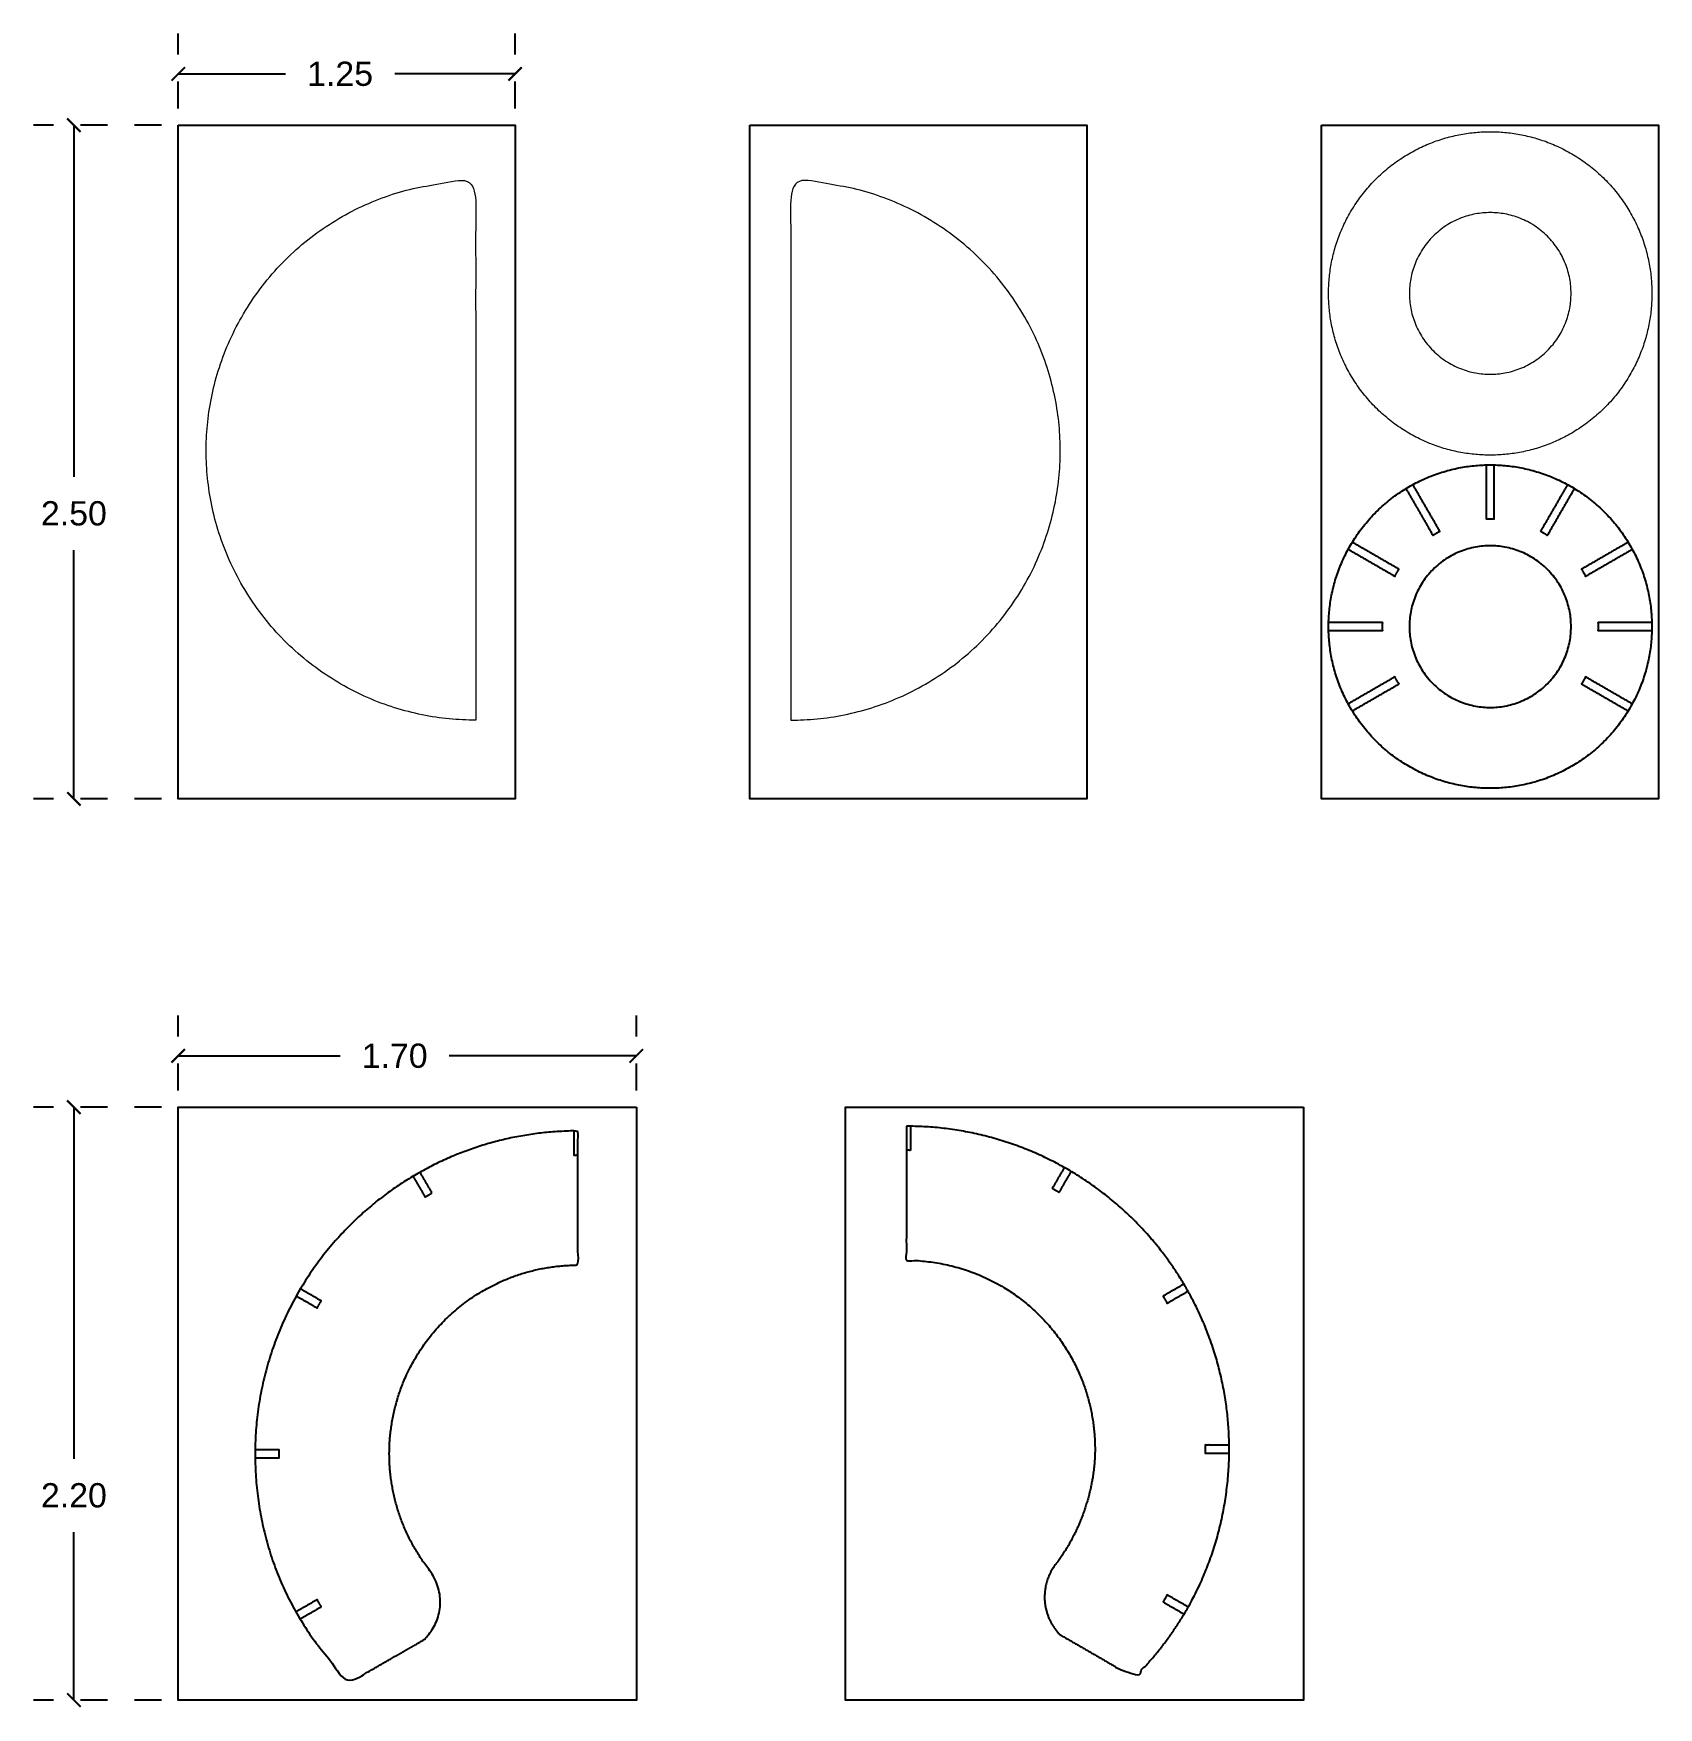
# Model space of a CAD drawing. Header units: metres. Extents: x 1979.8 to 2018, y 1971.1 to 1990.7.
# Drawn here: x 1979.83 to 1985.86, y 1976.18 to 1982.4 of the extents above; entities that cross this region are included whole.
import ezdxf

# ---------------------------------------------------------------- set-up
doc = ezdxf.new("R2010")
doc.units = ezdxf.units.M
doc.linetypes.add('HIDDEN', pattern=[9.525, 6.35, -3.175])
for name, color, linetype in [('ΔΙΑΣΤΑΣΕΙΣ', 60, 'Continuous'), ('ΦΥΛΛΑ ΓΙΑ CNC', 1, 'Continuous'), ('ΦΥΛΛΑ ΚΟΝΤΡΑ ΠΛΑΚΕ', 131, 'Continuous'), ('ΧΑΡΑΞΗ', 5, 'Continuous')]:
    doc.layers.add(name, color=color, linetype=linetype)
doc.styles.get("Standard").update_dxf_attribs({"font": 'arial.ttf'})
doc.dimstyles.new('Copy of STANDARD_ACAD', dxfattribs={"dimtxt": 0.1, "dimasz": 0.1, "dimexe": 0.15, "dimexo": 0.0625, "dimgap": 0.09, "dimtad": 0, "dimtih": 1, "dimtoh": 1, "dimzin": 0, "dimdsep": 46, "dimtxsty": 'Standard', "dimblk": 'ARCHTICK', "dimcen": 0.09, "dimadec": 0, "dimazin": 0, "dimtfac": 1, "dimtofl": 0, "dimtmove": 0, "dimatfit": 3, "dimfxl": 1, "dimtolj": 1, "dimtzin": 0, "dimarcsym": 0})

msp = doc.modelspace()

# ---------------------------------------------------------------- blocks, each defined once
blk = doc.blocks.new('_ArchTick')
at = {"color": 0, "linetype": 'ByBlock', "const_width": 0.15}
blk.add_lwpolyline([(-0.5, -0.5), (0.5, 0.5)], dxfattribs=at)
blk = doc.blocks.new('*D14')
at = {"layer": 'Defpoints', "color": 0, "linetype": 'HIDDEN', "ltscale": 0.01, "transparency": 16777216}
for p in [(1979.978, 1982.0549), (1980.365, 1982.0549), (1980.365, 1979.5549)]:
    blk.add_point(p, dxfattribs=at)
at = {"layer": 'ΔΙΑΣΤΑΣΕΙΣ', "color": 0, "linetype": 'HIDDEN', "lineweight": -2, "ltscale": 0.01, "transparency": 16777216}
for p, q in [((1980.3025, 1982.0549), (1979.828, 1982.0549)), ((1980.3025, 1979.5549), (1979.828, 1979.5549))]:
    blk.add_line(p, q, dxfattribs=at)
at = {"layer": 'ΔΙΑΣΤΑΣΕΙΣ', "color": 0, "linetype": 'Continuous', "lineweight": -2, "ltscale": 0.01, "transparency": 16777216}
for p, q in [((1979.978, 1982.0549), (1979.978, 1980.7501)), ((1979.978, 1979.5549), (1979.978, 1980.4782))]:
    blk.add_line(p, q, dxfattribs=at)
at = {"layer": 'ΔΙΑΣΤΑΣΕΙΣ', "color": 0, "linetype": 'HIDDEN', "lineweight": -2, "ltscale": 0.01, "transparency": 16777216, "xscale": 0.05, "yscale": 0.05, "zscale": 0.05}
for p, rotation in [((1979.978, 1982.0549), 90), ((1979.978, 1979.5549), 270)]:
    blk.add_blockref('_ArchTick', p, dxfattribs=dict(at, rotation=rotation))
at = {"layer": 'ΔΙΑΣΤΑΣΕΙΣ', "color": 0, "linetype": 'HIDDEN', "lineweight": 5, "ltscale": 0.01, "transparency": 16777216, "insert": (1979.978, 1980.6142), "char_height": 0.09, "attachment_point": 5}
blk.add_mtext('\\A1;2.50', dxfattribs=at)
blk = doc.blocks.new('*D19')
at = {"layer": 'Defpoints', "color": 0, "linetype": 'HIDDEN', "ltscale": 0.01, "transparency": 16777216}
for p in [(1981.615, 1982.2453), (1980.365, 1982.0549), (1981.615, 1982.0549)]:
    blk.add_point(p, dxfattribs=at)
at = {"layer": 'ΔΙΑΣΤΑΣΕΙΣ', "color": 0, "linetype": 'HIDDEN', "lineweight": -2, "ltscale": 0.01, "transparency": 16777216}
for p, q in [((1980.365, 1982.1174), (1980.365, 1982.3953)), ((1981.615, 1982.1174), (1981.615, 1982.3953))]:
    blk.add_line(p, q, dxfattribs=at)
at = {"layer": 'ΔΙΑΣΤΑΣΕΙΣ', "color": 0, "linetype": 'Continuous', "lineweight": -2, "ltscale": 0.01, "transparency": 16777216}
for p, q in [((1980.365, 1982.2453), (1980.7627, 1982.2453)), ((1981.615, 1982.2453), (1981.1687, 1982.2453))]:
    blk.add_line(p, q, dxfattribs=at)
at = {"layer": 'ΔΙΑΣΤΑΣΕΙΣ', "color": 0, "linetype": 'HIDDEN', "lineweight": -2, "ltscale": 0.01, "transparency": 16777216, "xscale": 0.05, "yscale": 0.05, "zscale": 0.05, "rotation": 180}
blk.add_blockref('_ArchTick', (1980.365, 1982.2453), dxfattribs=at)
at = {"layer": 'ΔΙΑΣΤΑΣΕΙΣ', "color": 0, "linetype": 'HIDDEN', "lineweight": -2, "ltscale": 0.01, "transparency": 16777216, "xscale": 0.05, "yscale": 0.05, "zscale": 0.05}
blk.add_blockref('_ArchTick', (1981.615, 1982.2453), dxfattribs=at)
at = {"layer": 'ΔΙΑΣΤΑΣΕΙΣ', "color": 0, "linetype": 'HIDDEN', "lineweight": 5, "ltscale": 0.01, "transparency": 16777216, "insert": (1980.9657, 1982.2453), "char_height": 0.09, "attachment_point": 5}
blk.add_mtext('\\A1;1.25', dxfattribs=at)
blk = doc.blocks.new('*D15')
at = {"layer": 'Defpoints', "color": 0, "linetype": 'HIDDEN', "ltscale": 0.01, "transparency": 16777216}
for p in [(1979.978, 1978.4111), (1980.365, 1978.4111), (1980.365, 1976.2111)]:
    blk.add_point(p, dxfattribs=at)
at = {"layer": 'ΔΙΑΣΤΑΣΕΙΣ', "color": 0, "linetype": 'HIDDEN', "lineweight": -2, "ltscale": 0.01, "transparency": 16777216}
for p, q in [((1980.3025, 1978.4111), (1979.828, 1978.4111)), ((1980.3025, 1976.2111), (1979.828, 1976.2111))]:
    blk.add_line(p, q, dxfattribs=at)
at = {"layer": 'ΔΙΑΣΤΑΣΕΙΣ', "color": 0, "linetype": 'Continuous', "lineweight": -2, "ltscale": 0.01, "transparency": 16777216}
for p, q in [((1979.978, 1978.4111), (1979.978, 1977.1063)), ((1979.978, 1976.2111), (1979.978, 1976.8344))]:
    blk.add_line(p, q, dxfattribs=at)
at = {"layer": 'ΔΙΑΣΤΑΣΕΙΣ', "color": 0, "linetype": 'HIDDEN', "lineweight": -2, "ltscale": 0.01, "transparency": 16777216, "xscale": 0.05, "yscale": 0.05, "zscale": 0.05}
for p, rotation in [((1979.978, 1978.4111), 90), ((1979.978, 1976.2111), 270)]:
    blk.add_blockref('_ArchTick', p, dxfattribs=dict(at, rotation=rotation))
at = {"layer": 'ΔΙΑΣΤΑΣΕΙΣ', "color": 0, "linetype": 'HIDDEN', "lineweight": 5, "ltscale": 0.01, "transparency": 16777216, "insert": (1979.978, 1976.9704), "char_height": 0.09, "attachment_point": 5}
blk.add_mtext('\\A1;2.20', dxfattribs=at)
blk = doc.blocks.new('*D20')
at = {"layer": 'Defpoints', "color": 0, "linetype": 'HIDDEN', "ltscale": 0.01, "transparency": 16777216}
for p in [(1982.065, 1978.6015), (1980.365, 1978.4111), (1982.065, 1978.4111)]:
    blk.add_point(p, dxfattribs=at)
at = {"layer": 'ΔΙΑΣΤΑΣΕΙΣ', "color": 0, "linetype": 'HIDDEN', "lineweight": -2, "ltscale": 0.01, "transparency": 16777216}
for p, q in [((1980.365, 1978.4736), (1980.365, 1978.7515)), ((1982.065, 1978.4736), (1982.065, 1978.7515))]:
    blk.add_line(p, q, dxfattribs=at)
at = {"layer": 'ΔΙΑΣΤΑΣΕΙΣ', "color": 0, "linetype": 'Continuous', "lineweight": -2, "ltscale": 0.01, "transparency": 16777216}
for p, q in [((1980.365, 1978.6015), (1980.9657, 1978.6015)), ((1982.065, 1978.6015), (1981.3707, 1978.6015))]:
    blk.add_line(p, q, dxfattribs=at)
at = {"layer": 'ΔΙΑΣΤΑΣΕΙΣ', "color": 0, "linetype": 'HIDDEN', "lineweight": -2, "ltscale": 0.01, "transparency": 16777216, "xscale": 0.05, "yscale": 0.05, "zscale": 0.05, "rotation": 180}
blk.add_blockref('_ArchTick', (1980.365, 1978.6015), dxfattribs=at)
at = {"layer": 'ΔΙΑΣΤΑΣΕΙΣ', "color": 0, "linetype": 'HIDDEN', "lineweight": -2, "ltscale": 0.01, "transparency": 16777216, "xscale": 0.05, "yscale": 0.05, "zscale": 0.05}
blk.add_blockref('_ArchTick', (1982.065, 1978.6015), dxfattribs=at)
at = {"layer": 'ΔΙΑΣΤΑΣΕΙΣ', "color": 0, "linetype": 'HIDDEN', "lineweight": 5, "ltscale": 0.01, "transparency": 16777216, "insert": (1981.1682, 1978.6015), "char_height": 0.09, "attachment_point": 5}
blk.add_mtext('\\A1;1.70', dxfattribs=at)

# ---------------------------------------------------------------- dimensions: what is measured, and where the dimension line sits
at = {"layer": 'ΔΙΑΣΤΑΣΕΙΣ', "linetype": 'HIDDEN', "lineweight": 5, "ltscale": 0.01}
for base, p1, p2, picture, middle in [((1981.615, 1982.2453), (1980.365, 1982.0549), (1981.615, 1982.0549), '*D19', (1980.9657, 1982.2453)), ((1982.065, 1978.6015), (1980.365, 1978.4111), (1982.065, 1978.4111), '*D20', (1981.1682, 1978.6015))]:
    dim = msp.add_linear_dim(base=base, p1=p1, p2=p2, dimstyle='Copy of STANDARD_ACAD', override={"dimtxt": 0.09, "dimasz": 0.05}, dxfattribs=at)
    dim.commit()
    dim.dimension.update_dxf_attribs({"geometry": picture, "text_midpoint": middle, "dimtype": 160})
for base, p1, p2, picture, middle in [((1979.978, 1982.0549), (1980.365, 1979.5549), (1980.365, 1982.0549), '*D14', (1979.978, 1980.6142)), ((1979.978, 1978.4111), (1980.365, 1976.2111), (1980.365, 1978.4111), '*D15', (1979.978, 1976.9704))]:
    dim = msp.add_linear_dim(base=base, p1=p1, p2=p2, angle=90, dimstyle='Copy of STANDARD_ACAD', override={"dimtxt": 0.09, "dimasz": 0.05}, dxfattribs=at)
    dim.commit()
    dim.dimension.update_dxf_attribs({"geometry": picture, "text_midpoint": middle, "dimtype": 160})

# ---------------------------------------------------------------- linework, layer by layer
at = {"layer": 'ΦΥΛΛΑ ΓΙΑ CNC', "lineweight": 5}
for points, weights, knots in [([(1985.8335, 1981.4307), (1985.8335, 1982.0307), (1985.2335, 1982.0307), (1984.6335, 1982.0307), (1984.6335, 1981.4307), (1984.6335, 1980.8307), (1985.2335, 1980.8307), (1985.8335, 1980.8307), (1985.8335, 1981.4307)], [1, 0.707106781187, 1, 0.707106781187, 1, 0.707106781187, 1, 0.707106781187, 1], [0, 0, 0, 0.942478, 0.942478, 1.884956, 1.884956, 2.827433, 2.827433, 3.769911, 3.769911, 3.769911]), ([(1981.4688, 1979.8471), (1981.4688, 1980.8471), (1981.4688, 1981.8471), (1980.4688, 1981.8471), (1980.4688, 1980.8471), (1980.4688, 1979.8471), (1981.4688, 1979.8471)], [1, 1, 1, 0.707106781187, 1, 0.707106781187, 1], [0, 0, 0, 2, 2, 3.570796, 3.570796, 5.141593, 5.141593, 5.141593]), ([(1982.638, 1979.8471), (1982.638, 1980.8471), (1982.638, 1981.8471), (1983.638, 1981.8471), (1983.638, 1980.8471), (1983.638, 1979.8471), (1982.638, 1979.8471)], [1, 1, 1, 0.707106781187, 1, 0.707106781187, 1], [0, 0, 0, 2, 2, 3.570796, 3.570796, 5.141593, 5.141593, 5.141593]), ([(1985.5335, 1981.4307), (1985.5335, 1981.1307), (1985.2335, 1981.1307), (1984.9335, 1981.1307), (1984.9335, 1981.4307), (1984.9335, 1981.7307), (1985.2335, 1981.7307), (1985.5335, 1981.7307), (1985.5335, 1981.4307)], [1, 0.707106781187, 1, 0.707106781187, 1, 0.707106781187, 1, 0.707106781187, 1], [-3.769911, -3.769911, -3.769911, -2.827433, -2.827433, -1.884956, -1.884956, -0.942478, -0.942478, 0, 0, 0])]:
    msp.add_rational_spline(points, weights, degree=2, knots=knots, dxfattribs=at)
at = {"layer": 'ΦΥΛΛΑ ΓΙΑ CNC', "lineweight": -3}
for points, weights, knots in [([(1985.8335, 1980.1945), (1985.8335, 1980.7945), (1985.2335, 1980.7945), (1984.6335, 1980.7945), (1984.6335, 1980.1945), (1984.6335, 1979.5945), (1985.2335, 1979.5945), (1985.8335, 1979.5945), (1985.8335, 1980.1945)], [1, 0.707106781187, 1, 0.707106781187, 1, 0.707106781187, 1, 0.707106781187, 1], [0, 0, 0, 0.942478, 0.942478, 1.884956, 1.884956, 2.827433, 2.827433, 3.769911, 3.769911, 3.769911]), ([(1985.5335, 1980.1945), (1985.5335, 1979.8945), (1985.2335, 1979.8945), (1984.9335, 1979.8945), (1984.9335, 1980.1945), (1984.9335, 1980.4945), (1985.2335, 1980.4945), (1985.5335, 1980.4945), (1985.5335, 1980.1945)], [1, 0.707106781187, 1, 0.707106781187, 1, 0.707106781187, 1, 0.707106781187, 1], [-3.769911, -3.769911, -3.769911, -2.827433, -2.827433, -1.884956, -1.884956, -0.942478, -0.942478, 0, 0, 0]), ([(1980.9669, 1977.9363), (1981.2211, 1978.2124), (1981.5874, 1978.2942), (1981.7163, 1978.323), (1981.8484, 1978.323), (1981.8484, 1978.074), (1981.8484, 1977.825), (1981.5238, 1977.825), (1981.3141, 1977.5773), (1981.1484, 1977.3815), (1981.1484, 1977.125), (1981.1484, 1976.8865), (1981.2939, 1976.6977), (1981.3994, 1976.5608), (1981.2792, 1976.4366), (1981.1964, 1976.3887), (1981.1136, 1976.3409), (1981.085, 1976.3244), (1981.0565, 1976.3079), (1981.0274, 1976.2911), (1980.9944, 1976.2848), (1980.6614, 1976.6232), (1980.6507, 1977.0979), (1980.6398, 1977.5808), (1980.9669, 1977.9363)], [0.88802300576, 0.899250138024, 1, 0.977528205626, 0.967176152818, 1, 1, 0.838899029372, 0.855019797386, 0.868207751814, 1, 0.876362705362, 0.85710598114, 0.756628233984, 1, 1, 1, 1, 1, 0.939297238545, 0.907171175602, 0.929648355189, 1, 0.927447462952, 1], [0, 0, 0, 0.793939, 0.793939, 1.082381, 1.082381, 1.580381, 1.580381, 2.703568, 2.703568, 3.622416, 3.622416, 4.484408, 4.484408, 4.769471, 4.769471, 5.769471, 5.769471, 6.114332, 6.114332, 6.183495, 6.183495, 7.139841, 7.139841, 8.146782, 8.146782, 8.146782]), ([(1983.067, 1978.3406), (1983.4393, 1978.3406), (1983.746, 1978.1295), (1983.8571, 1978.0531), (1983.9484, 1977.9539), (1984.1985, 1977.6821), (1984.2522, 1977.3167), (1984.27, 1977.1959), (1984.263, 1977.074), (1984.2372, 1976.6238), (1983.9209, 1976.3024), (1983.888, 1976.3088), (1983.8589, 1976.3255), (1983.8303, 1976.342), (1983.8017, 1976.3585), (1983.7189, 1976.4063), (1983.6361, 1976.4542), (1983.5159, 1976.5784), (1983.6214, 1976.7153), (1983.767, 1976.9041), (1983.767, 1977.1426), (1983.767, 1977.3991), (1983.6012, 1977.5949), (1983.3915, 1977.8426), (1983.067, 1977.8426), (1983.067, 1978.0916), (1983.067, 1978.3406)], [0.967176152818, 0.939139729971, 1, 0.977068447494, 0.966757633574, 0.939599488102, 1, 0.964836896527, 0.940578620398, 0.935897619, 1, 0.939297238545, 1, 1, 1, 1, 1, 0.756628233984, 1, 0.876362705362, 1, 0.868207751814, 0.855019797386, 0.838899029372, 1, 1, 1], [0, 0, 0, 0.781187, 0.781187, 1.07553, 1.07553, 1.838637, 1.838637, 2.11138, 2.11138, 3.023721, 3.023721, 3.092884, 3.092884, 3.437745, 3.437745, 4.437745, 4.437745, 4.722807, 4.722807, 5.5848, 5.5848, 6.503648, 6.503648, 7.626835, 7.626835, 8.626835, 8.626835, 8.626835])]:
    msp.add_rational_spline(points, weights, degree=2, knots=knots, dxfattribs=at)
at = {"layer": 'ΦΥΛΛΑ ΚΟΝΤΡΑ ΠΛΑΚΕ'}
for points in [[(1980.365, 1982.0549), (1981.615, 1982.0549), (1981.615, 1979.5549), (1980.365, 1979.5549)], [(1982.4864, 1982.0549), (1983.7364, 1982.0549), (1983.7364, 1979.5549), (1982.4864, 1979.5549)], [(1984.6079, 1982.0549), (1985.8579, 1982.0549), (1985.8579, 1979.5549), (1984.6079, 1979.5549)], [(1982.065, 1978.4111), (1982.065, 1976.2111), (1980.365, 1976.2111), (1980.365, 1978.4111)], [(1984.5405, 1978.4111), (1984.5405, 1976.2111), (1982.8405, 1976.2111), (1982.8405, 1978.4111)]]:
    msp.add_lwpolyline(points, close=True, dxfattribs=at)
at = {"layer": 'ΧΑΡΑΞΗ', "lineweight": -3}
for points, knots in [([(1985.2185, 1980.7943), (1985.2185, 1980.6944), (1985.2185, 1980.5945), (1985.2335, 1980.5945), (1985.2485, 1980.5945), (1985.2485, 1980.6944), (1985.2485, 1980.7943)], [0, 0, 0, 0.1998125, 0.1998125, 0.2298125, 0.2298125, 0.4296249, 0.4296249, 0.4296249]), ([(1984.9206, 1980.7065), (1984.9705, 1980.62), (1985.0205, 1980.5334), (1985.0335, 1980.5409), (1985.0464, 1980.5484), (1984.9965, 1980.635), (1984.9465, 1980.7215)], [0, 0, 0, 0.1998125, 0.1998125, 0.2298125, 0.2298125, 0.4296249, 0.4296249, 0.4296249]), ([(1985.5204, 1980.7215), (1985.4704, 1980.635), (1985.4205, 1980.5484), (1985.4335, 1980.5409), (1985.4464, 1980.5334), (1985.4964, 1980.62), (1985.5463, 1980.7065)], [0, 0, 0, 0.1998125, 0.1998125, 0.2298125, 0.2298125, 0.4296249, 0.4296249, 0.4296249]), ([(1984.7065, 1980.4815), (1984.793, 1980.4315), (1984.8795, 1980.3815), (1984.887, 1980.3945), (1984.8945, 1980.4075), (1984.808, 1980.4575), (1984.7215, 1980.5074)], [0, 0, 0, 0.1998125, 0.1998125, 0.2298125, 0.2298125, 0.4296249, 0.4296249, 0.4296249]), ([(1985.7454, 1980.5074), (1985.6589, 1980.4575), (1985.5724, 1980.4075), (1985.5799, 1980.3945), (1985.5874, 1980.3815), (1985.6739, 1980.4315), (1985.7604, 1980.4815)], [0, 0, 0, 0.1998125, 0.1998125, 0.2298125, 0.2298125, 0.4296249, 0.4296249, 0.4296249]), ([(1984.6336, 1980.1795), (1984.7335, 1980.1795), (1984.8335, 1980.1795), (1984.8335, 1980.1945), (1984.8335, 1980.2095), (1984.7335, 1980.2095), (1984.6336, 1980.2095)], [0, 0, 0, 0.1998125, 0.1998125, 0.2298125, 0.2298125, 0.4296249, 0.4296249, 0.4296249]), ([(1985.8333, 1980.2095), (1985.7334, 1980.2095), (1985.6335, 1980.2095), (1985.6335, 1980.1945), (1985.6335, 1980.1795), (1985.7334, 1980.1795), (1985.8333, 1980.1795)], [0, 0, 0, 0.1998125, 0.1998125, 0.2298125, 0.2298125, 0.4296249, 0.4296249, 0.4296249]), ([(1984.7215, 1979.8816), (1984.808, 1979.9316), (1984.8945, 1979.9815), (1984.887, 1979.9945), (1984.8795, 1980.0075), (1984.793, 1979.9576), (1984.7065, 1979.9076)], [0, 0, 0, 0.1998125, 0.1998125, 0.2298125, 0.2298125, 0.4296249, 0.4296249, 0.4296249]), ([(1985.7604, 1979.9076), (1985.6739, 1979.9576), (1985.5874, 1980.0075), (1985.5799, 1979.9945), (1985.5724, 1979.9815), (1985.6589, 1979.9316), (1985.7454, 1979.8816)], [0, 0, 0, 0.1998125, 0.1998125, 0.2298125, 0.2298125, 0.4296249, 0.4296249, 0.4296249]), ([(1981.8334, 1978.3228), (1981.8334, 1978.2782), (1981.8334, 1978.2336), (1981.8484, 1978.2336), (1981.8484, 1978.2336)], [0, 0, 0, 0.0892559, 0.0892559, 0.1192559, 0.1192559, 0.1192559]), ([(1983.082, 1978.3405), (1983.082, 1978.2958), (1983.082, 1978.2512), (1983.067, 1978.2512), (1983.067, 1978.2512)], [0, 0, 0, 0.0892559, 0.0892559, 0.1192559, 0.1192559, 0.1192559]), ([(1981.2364, 1978.1549), (1981.2571, 1978.119), (1981.2811, 1978.0776), (1981.294, 1978.0851), (1981.307, 1978.0926), (1981.2847, 1978.1312), (1981.2624, 1978.1699)], [0, 0, 0, 0.0956369, 0.0956369, 0.1256369, 0.1256369, 0.2148927, 0.2148927, 0.2148927]), ([(1983.6529, 1978.1875), (1983.6306, 1978.1488), (1983.6083, 1978.1102), (1983.6213, 1978.1027), (1983.6343, 1978.0952), (1983.6566, 1978.1338), (1983.6789, 1978.1725)], [0, 0, 0, 0.0892559, 0.0892559, 0.1192559, 0.1192559, 0.2085117, 0.2085117, 0.2085117]), ([(1980.8034, 1977.7109), (1980.8421, 1977.6886), (1980.8808, 1977.6663), (1980.8883, 1977.6793), (1980.8958, 1977.6923), (1980.8571, 1977.7146), (1980.8185, 1977.7369)], [0, 0, 0, 0.0892664, 0.0892664, 0.1192664, 0.1192664, 0.2085222, 0.2085222, 0.2085222]), ([(1984.0969, 1977.7545), (1984.0582, 1977.7322), (1984.0196, 1977.7099), (1984.0271, 1977.6969), (1984.0346, 1977.6839), (1984.0732, 1977.7062), (1984.1119, 1977.7285)], [0, 0, 0, 0.0892559, 0.0892559, 0.1192559, 0.1192559, 0.2085117, 0.2085117, 0.2085117]), ([(1980.6505, 1977.11), (1980.6951, 1977.11), (1980.7397, 1977.11), (1980.7397, 1977.125), (1980.7397, 1977.14), (1980.6951, 1977.14), (1980.6505, 1977.14)], [0, 0, 0, 0.0892559, 0.0892559, 0.1192559, 0.1192559, 0.2085117, 0.2085117, 0.2085117]), ([(1984.2648, 1977.1576), (1984.2202, 1977.1576), (1984.1756, 1977.1576), (1984.1756, 1977.1426), (1984.1756, 1977.1276), (1984.2202, 1977.1276), (1984.2648, 1977.1276)], [0, 0, 0, 0.0892559, 0.0892559, 0.1192559, 0.1192559, 0.2085117, 0.2085117, 0.2085117]), ([(1980.8185, 1976.513), (1980.8571, 1976.5353), (1980.8958, 1976.5576), (1980.8883, 1976.5706), (1980.8808, 1976.5836), (1980.8421, 1976.5613), (1980.8035, 1976.539)], [0, 0, 0, 0.0892559, 0.0892559, 0.1192559, 0.1192559, 0.2085117, 0.2085117, 0.2085117]), ([(1984.1119, 1976.5566), (1984.0732, 1976.5789), (1984.0346, 1976.6012), (1984.0271, 1976.5882), (1984.0196, 1976.5753), (1984.0582, 1976.5529), (1984.0969, 1976.5306)], [0, 0, 0, 0.0892664, 0.0892664, 0.1192664, 0.1192664, 0.2085327, 0.2085327, 0.2085327])]:
    msp.add_open_spline(points, degree=2, knots=knots, dxfattribs=at)

msp.set_redraw_order([(e.dxf.handle, doc.entitydb.next_handle()) for e in msp.query("TEXT MTEXT ATTDEF DIMENSION ARC_DIMENSION")])  # texts and dimensions are drawn at this point

doc.saveas('drawing.dxf')
